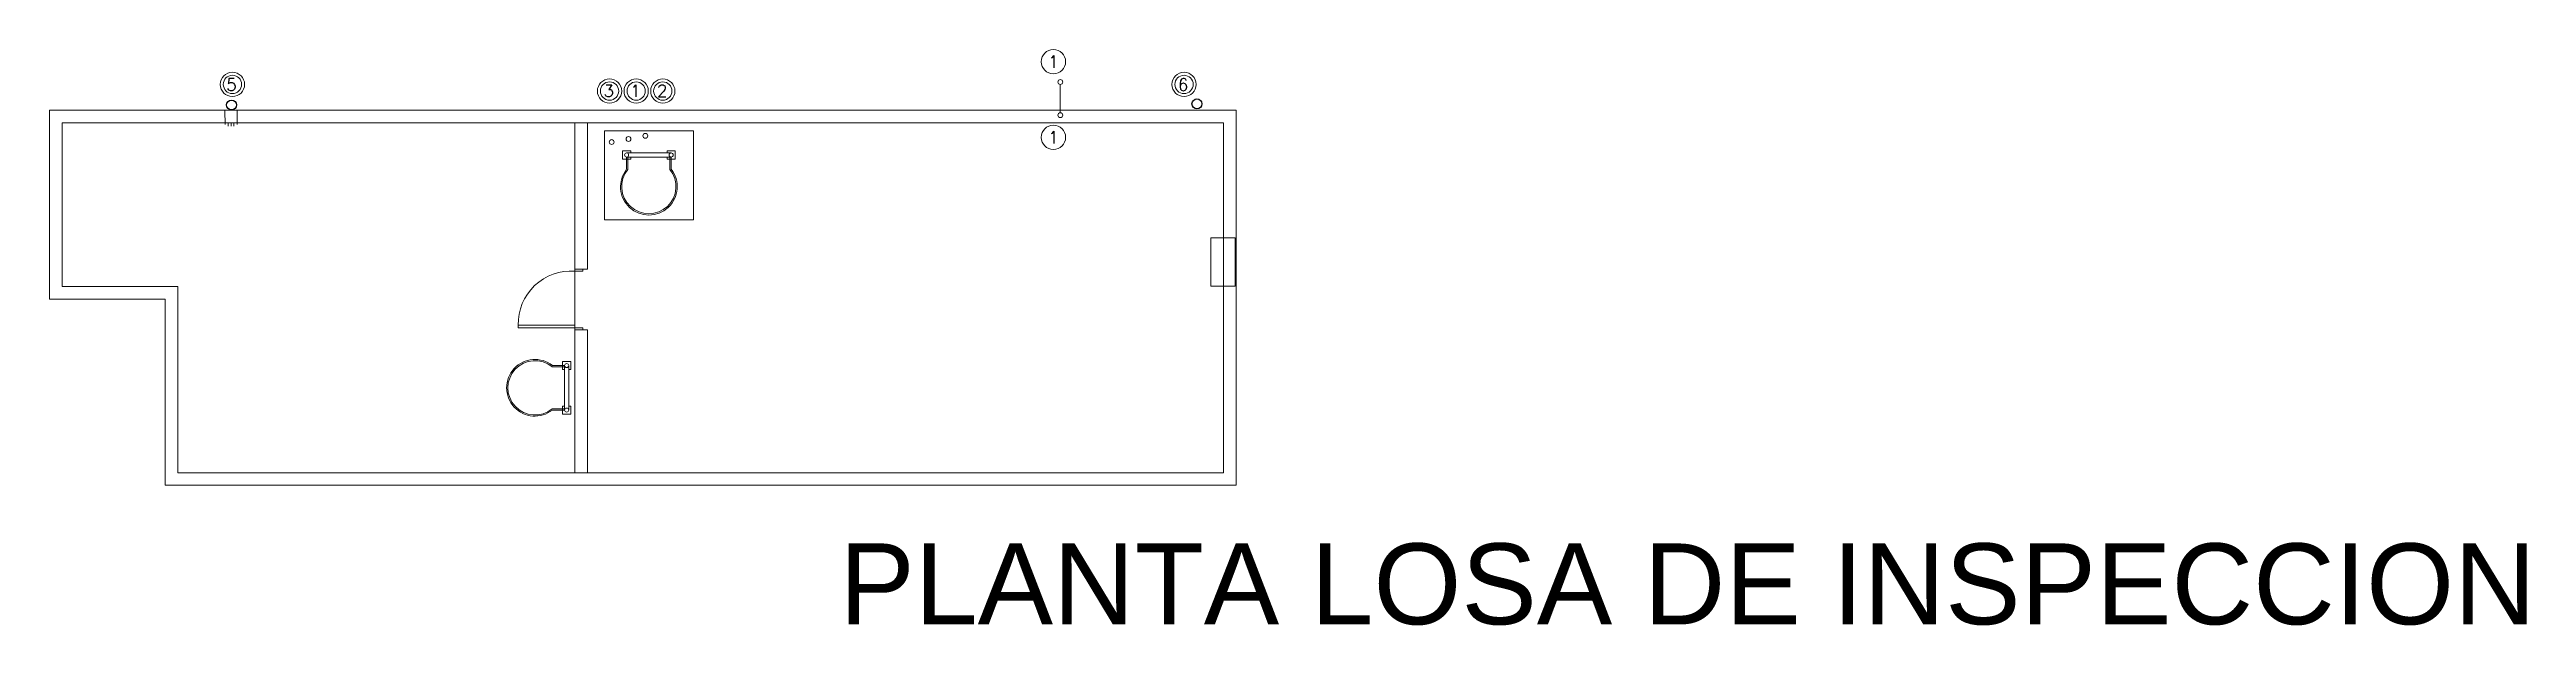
# Model space of a CAD drawing. Header units: millimetres. Extents: x 539 to 842, y -453 to -96.
# Drawn here: x 745.44 to 776.04, y -178.98 to -171.86 of the extents above; entities that cross this region are included whole.
import ezdxf
from ezdxf.enums import TextEntityAlignment as Align

# ---------------------------------------------------------------- set-up
doc = ezdxf.new("R2010")
doc.units = ezdxf.units.MM
doc.header["$LTSCALE"] = 0.1
doc.linetypes.add('ACAD_ISO02W100', pattern=[15, 12, -3])
doc.linetypes.add('CONTINUA', pattern=[0])
doc.layers.get('0').update_dxf_attribs({"lineweight": 5})
doc.layers.add('00-Agua Fria', color=5, linetype='ACAD_ISO02W100', lineweight=20)
doc.layers.add('00-Texto AF', color=7, linetype='Continuous', lineweight=18)
doc.layers.add('00-Pluvial', color=40, linetype='Continuous')
doc.layers.add('Textos', color=7, linetype='Continuous')
doc.styles.add('Romans', font='romans.shx')
doc.styles.get("Standard").update_dxf_attribs({"font": 'arial.ttf'})

msp = doc.modelspace()

# ---------------------------------------------------------------- texts
at = {"color": 8, "insert": (755.193, -177.964), "char_height": 1, "attachment_point": 1}
msp.add_mtext_dynamic_manual_height_columns('PLANTA LOSA DE INSPECCION', width=25.75024, gutter_width=12.5, heights=[0], dxfattribs=at)
at = {"layer": '00-Texto AF', "style": 'Romans'}
for p in [(757.838, -172.011), (757.838, -172.946)]:
    msp.add_text('1', height=0.15, rotation=360, dxfattribs=at).set_placement(p, align=Align.MIDDLE_CENTER)
for s, p in [('3', (752.281, -172.446)), ('1', (752.61, -172.446)), ('2', (752.939, -172.446))]:
    msp.add_text(s, height=0.15, rotation=360, dxfattribs=at).set_placement(p)
at = {"layer": 'Textos', "style": 'Romans'}
for s, p in [('5', (747.619, -172.37)), ('6', (759.376, -172.37))]:
    msp.add_text(s, height=0.15, rotation=360, dxfattribs=at).set_placement(p)

# ---------------------------------------------------------------- blocks, each defined once
blk = doc.blocks.new('2-Losa Inspeccion final')
at = {"color": 8, "lineweight": 18}
for p, q in [((745.435, -174.947), (745.435, -172.611)), ((745.435, -172.611), (760.097, -172.611)), ((745.435, -172.755), (745.435, -174.947)), ((745.591, -174.791), (745.591, -172.767)), ((745.591, -172.767), (759.941, -172.767)), ((751.924, -177.09), (751.924, -172.767)), ((752.08, -174.575), (752.08, -172.767)), ((759.941, -172.767), (759.941, -177.09)), ((760.097, -172.611), (760.097, -177.246)), ((760.082, -174.186), (759.782, -174.186)), ((759.782, -174.186), (759.782, -174.639)), ((760.082, -174.256), (760.082, -174.186)), ((760.082, -174.269), (760.082, -174.256)), ((760.082, -174.27), (760.082, -174.269)), ((760.082, -174.273), (760.082, -174.27)), ((760.082, -174.786), (760.082, -174.273)), ((752.024, -174.575), (751.924, -174.575)), ((751.924, -174.575), (751.924, -174.6)), ((751.924, -174.575), (752.08, -174.575)), ((751.924, -174.6), (752.024, -174.6)), ((752.024, -174.6), (752.024, -174.575)), ((759.782, -174.639), (759.782, -174.64)), ((759.782, -174.64), (759.782, -174.641)), ((759.782, -174.641), (759.782, -174.656)), ((759.782, -174.656), (759.782, -174.786)), ((746.863, -174.947), (745.435, -174.947)), ((745.435, -174.947), (746.863, -174.947)), ((747.019, -174.791), (745.591, -174.791)), ((746.863, -177.246), (746.863, -174.947)), ((746.863, -174.947), (746.863, -177.246)), ((747.019, -177.09), (747.019, -174.791)), ((759.782, -174.786), (760.082, -174.786)), ((751.924, -175.265), (751.224, -175.265)), ((751.224, -175.265), (751.224, -175.3)), ((751.224, -175.3), (751.924, -175.3)), ((751.924, -175.3), (751.924, -175.265)), ((752.024, -175.3), (751.924, -175.3)), ((751.924, -175.3), (751.924, -175.325)), ((751.924, -175.325), (752.024, -175.325)), ((751.924, -175.325), (752.08, -175.325)), ((752.024, -175.325), (752.024, -175.3)), ((752.08, -177.09), (752.08, -175.325)), ((759.941, -177.09), (747.019, -177.09)), ((760.097, -177.246), (746.863, -177.246))]:
    blk.add_line(p, q, dxfattribs=at)
at = {"color": 8, "linetype": 'Continuous'}
blk.add_lwpolyline([(752.29, -172.864), (753.39, -172.864), (753.39, -173.964), (752.29, -173.964)], close=True, dxfattribs=at)
for points in [[(753.115, -173.189), (753.115, -173.339, -2.060023), (752.565, -173.339), (752.565, -173.189)], [(753.1, -173.189), (753.1, -173.344, -2.100947), (752.58, -173.344), (752.58, -173.189)], [(751.799, -176.316), (751.649, -176.316, -2.060023), (751.649, -175.766), (751.799, -175.766)], [(751.799, -176.301), (751.644, -176.301, -2.100947), (751.644, -175.781), (751.799, -175.781)]]:
    blk.add_lwpolyline(points, format="xyb", dxfattribs=at)
at = {"color": 8}
for points in [[(752.615, -173.189), (752.615, -173.214), (752.515, -173.214), (752.515, -173.114), (752.615, -173.114), (752.615, -173.139)], [(753.115, -173.139), (752.565, -173.139)], [(752.565, -173.189), (753.115, -173.189)], [(753.065, -173.189), (753.065, -173.214), (753.165, -173.214), (753.165, -173.114), (753.065, -173.114), (753.065, -173.139)], [(751.799, -175.816), (751.774, -175.816), (751.774, -175.716), (751.874, -175.716), (751.874, -175.816), (751.849, -175.816)], [(751.799, -175.766), (751.799, -176.316)], [(751.849, -176.316), (751.849, -175.766)], [(751.799, -176.266), (751.774, -176.266), (751.774, -176.366), (751.874, -176.366), (751.874, -176.266), (751.849, -176.266)]]:
    blk.add_lwpolyline(points, dxfattribs=at)
for centre in [(752.565, -173.164), (753.115, -173.164), (751.824, -175.766), (751.824, -176.316)]:
    blk.add_circle(centre, 0.025, dxfattribs=at)
at = {"color": 8, "lineweight": 18}
blk.add_arc((751.878, -175.252), 0.653, 85.8984, 181.164, dxfattribs=at)

# ---------------------------------------------------------------- linework, layer by layer
at = {"layer": '00-Agua Fria', "linetype": 'Continuous'}
msp.add_lwpolyline([(757.923, -172.292), (757.923, -172.641)], dxfattribs=at)
at = {"layer": '00-Agua Fria', "linetype": 'CONTINUA', "lineweight": 20}
for centre, radius in [((757.838, -172.011), 0.15), ((752.354, -172.374), 0.15), ((752.354, -172.374), 0.113), ((752.683, -172.374), 0.15), ((752.683, -172.374), 0.113), ((753.012, -172.374), 0.15), ((753.012, -172.374), 0.113), ((757.923, -172.262), 0.03), ((757.838, -172.946), 0.15), ((757.923, -172.671), 0.03), ((752.38, -173.004), 0.03), ((752.38, -173.004), 0.03), ((752.588, -172.966), 0.03), ((752.588, -172.966), 0.03), ((752.796, -172.927), 0.03), ((752.796, -172.927), 0.03)]:
    msp.add_circle(centre, radius, dxfattribs=at)
at = {"layer": '00-Pluvial', "lineweight": 20}
for p, q in [((747.604, -172.787), (747.603, -172.617)), ((747.644, -172.807), (747.644, -172.767)), ((747.679, -172.807), (747.679, -172.767)), ((747.713, -172.807), (747.713, -172.767)), ((747.754, -172.787), (747.753, -172.617))]:
    msp.add_line(p, q, dxfattribs=at)
for centre, radius in [((747.695, -172.292), 0.15), ((747.695, -172.292), 0.113), ((759.452, -172.292), 0.15), ((759.452, -172.292), 0.113)]:
    msp.add_circle(centre, radius, dxfattribs=at)
at = {"layer": '00-Pluvial', "lineweight": 30}
for centre in [(747.684, -172.546), (759.611, -172.532)]:
    msp.add_circle(centre, 0.0612, dxfattribs=at)

# ---------------------------------------------------------------- block references
at = {"color": 2, "linetype": 'CONTINUA', "lineweight": 13}
msp.add_blockref('2-Losa Inspeccion final', (0, 0), dxfattribs=at)

msp.set_redraw_order([(e.dxf.handle, doc.entitydb.next_handle()) for e in msp.query("TEXT MTEXT ATTDEF DIMENSION ARC_DIMENSION")])  # texts and dimensions are drawn at this point

doc.saveas('drawing.dxf')
